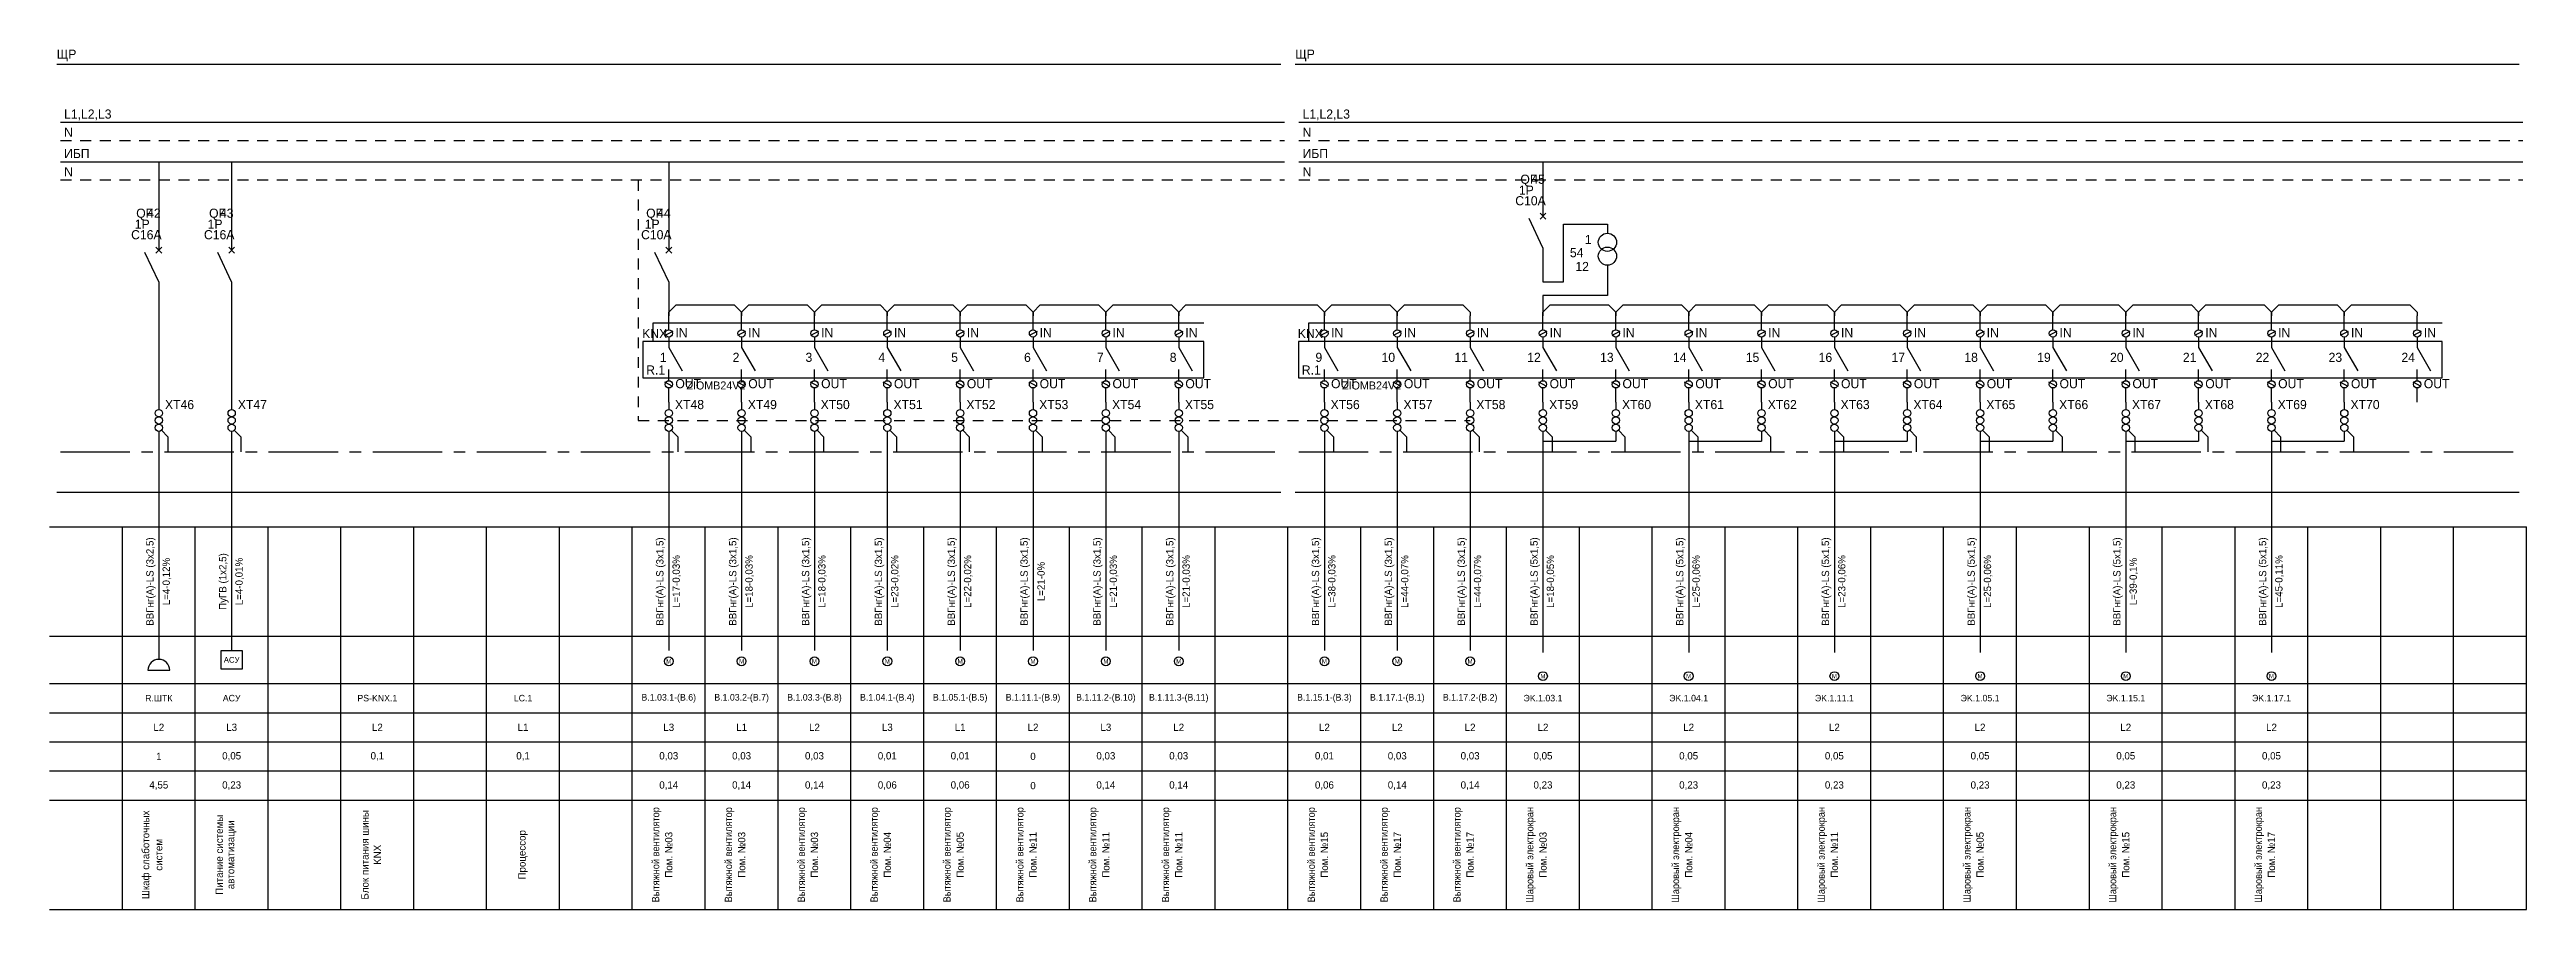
# Model space of a CAD drawing. Header units: millimetres. Extents: x 2497 to 11797, y 1522 to 1758.
# Drawn here: x 3857 to 4537, y 1522 to 1758 of the extents above; entities that cross this region are included whole.
import ezdxf
from ezdxf.enums import TextEntityAlignment as Align

# ---------------------------------------------------------------- set-up
doc = ezdxf.new("R2010")
doc.units = ezdxf.units.MM
doc.linetypes.add('CENTER2', pattern=[28.575, 19.05, -3.175, 3.175, -3.175])
doc.linetypes.add('JIS_02_0.7', pattern=[1.35, 0.75, -0.6])
for name, color, linetype in [('SX_BLOCKS', 7, 'Continuous'), ('SX_BOUND', 8, 'Continuous'), ('SX_KNX', 1, 'Continuous'), ('SX_LINES', 7, 'Continuous'), ('SX_N', 4, 'JIS_02_0.7'), ('SX_PE', 3, 'CENTER2'), ('SX_TABLE', 7, 'Continuous'), ('SX_TEXT', 7, 'Continuous')]:
    doc.layers.add(name, color=color, linetype=linetype)
doc.styles.add('UNC_GOST_Scheme', font='txt')

msp = doc.modelspace()

# ---------------------------------------------------------------- texts
at = {"layer": 'SX_KNX', "style": 'UNC_GOST_Scheme'}
for s, height, p in [('KNX', 2.5, (4019.88, 1679.27)), ('KNX', 2.5, (4199.88, 1679.27)), ('R.1', 2.5, (4020.98, 1669.27)), ('ZIOMB24V2', 2.2, (4032.03, 1665.17)), ('R.1', 2.5, (4200.98, 1669.27)), ('ZIOMB24V2', 2.2, (4212.03, 1665.17))]:
    msp.add_text(s, height=height, dxfattribs=at).set_placement(p)
at = {"layer": 'SX_TEXT', "style": 'UNC_GOST_Scheme'}
for s, p in [('ЩР', (3859.18, 1755.96)), ('ЩР', (4199.18, 1755.96)), ('L1,L2,L3', (3861.18, 1739.51)), ('L1,L2,L3', (4201.18, 1739.51)), ('N', (3861.18, 1734.51)), ('N', (4201.18, 1734.51)), ('ИБП', (3861.18, 1728.68)), ('ИБП', (4201.18, 1728.68)), ('N', (3861.18, 1723.68)), ('N', (4201.18, 1723.68))]:
    msp.add_text(s, height=2.5, dxfattribs=at).set_placement(p)

# ---------------------------------------------------------------- blocks, each defined once
blk = doc.blocks.new('SX_TCOL')
for p, q in [((-10, 105), (10, 105)), ((10, 0), (10, 105)), ((-10, 75), (10, 75)), ((-10, 62), (10, 62)), ((-10, 54), (10, 54)), ((-10, 46), (10, 46)), ((-10, 38), (10, 38)), ((-10, 30), (10, 30)), ((-10, 0), (10, 0))]:
    blk.add_line(p, q)
at = {"style": 'UNC_GOST_Scheme'}
for tag, p in [('CAB1', (-2.2, 90)), ('CAB2', (2.2, 90)), ('NAME1', (-3.4, 15)), ('NAME2', (0, 15)), ('NAME3', (3.4, 15))]:
    blk.add_attdef(tag, text='', height=2, rotation=90, dxfattribs=at).set_placement(p, align=Align.MIDDLE)
for tag, height, p in [('LINE', 1.8, (0, 58)), ('PH', 2, (0, 50)), ('POW', 2, (0, 42)), ('CUR', 2, (0, 34))]:
    blk.add_attdef(tag, text='', height=height, dxfattribs=at).set_placement(p, align=Align.MIDDLE)
blk = doc.blocks.new('SX_QF')
for p, q in [((0, -45), (-3.8, -36.9)), ((-0.8, -37.1), (0.8, -35.5)), ((-0.8, -35.5), (0.8, -37.1)), ((0, -45), (0, -54.3))]:
    blk.add_line(p, q)
at = {"style": 'UNC_GOST_Scheme'}
blk.add_text('QF', height=2.5, dxfattribs=at).set_placement((-6.2, -27.4))
for tag, p in [('N', (-3.2, -27.4)), ('MA', (-9.4, -36.1)), ('A', (-7.6, -33.3)), ('P', (-6.6, -30.4))]:
    blk.add_attdef(tag, p, '', height=2.5, dxfattribs=at)
blk = doc.blocks.new('SX_T')
for p, q in [((0, 0), (0, -2.5)), ((0, -11.3), (0, -13.8))]:
    blk.add_line(p, q)
for centre in [(0, -5), (0, -8.8)]:
    blk.add_circle(centre, 2.5)
at = {"style": 'UNC_GOST_Scheme'}
for tag, p in [('W', (-10.3, -9.1)), ('N', (-6.2, -5.5)), ('V', (-8.8, -12.9))]:
    blk.add_attdef(tag, p, '', height=2.5, dxfattribs=at)
blk = doc.blocks.new('SX_XT')
at = {"color": 30}
blk.add_circle((0, -1), 1, dxfattribs=at)
at = {"color": 5}
blk.add_circle((0, -3), 1, dxfattribs=at)
at = {"color": 3}
blk.add_circle((0, -5), 1, dxfattribs=at)
at = {"style": 'UNC_GOST_Scheme'}
blk.add_attdef('N', (1.7, 0.1), '', height=2.5, dxfattribs=at)
blk = doc.blocks.new('SX_U_SOCKET')
for p, q in [((0, 0), (0, -3.8)), ((-3, -6.77), (3, -6.77))]:
    blk.add_line(p, q)
blk.add_arc((0, -6.77), 3, 0, 180)
blk = doc.blocks.new('SX_U_BOX')
for p, q in [((3, 2.5), (-3, 2.5)), ((-3, 2.5), (-3, -2.5)), ((0, 6.5), (0, 2.5)), ((3, -2.5), (3, 2.5)), ((-3, -2.5), (3, -2.5))]:
    blk.add_line(p, q)
at = {"style": 'UNC_GOST_Scheme'}
blk.add_attdef('CODE', text='', height=1.6, dxfattribs=at).set_placement((0, 0), align=Align.MIDDLE)
blk = doc.blocks.new('SX_CH')
for p, q in [((0, 19.84), (0, 23.7)), ((1.1, 19.4), (-1.1, 18.28)), ((0, 17.84), (0, 14.96)), ((0, 14.96), (3.69, 8.57)), ((0, 5.86), (0, 8.96)), ((1.1, 4.3), (-1.1, 5.42)), ((0, 0), (0, 3.86))]:
    blk.add_line(p, q)
for centre in [(0, 18.84), (0, 4.86)]:
    blk.add_circle(centre, 1)
at = {"style": 'UNC_GOST_Scheme'}
for s, p in [('IN', (1.82, 17.78)), ('OUT', (1.82, 3.8))]:
    blk.add_text(s, height=2.5, dxfattribs=at).set_placement(p)
blk.add_attdef('CH', text='', height=2.5, dxfattribs=at).set_placement((-0.6, 11.02), align=Align.RIGHT)
blk = doc.blocks.new('SX_U_M')
blk.add_circle((0, 0), 1.2)
at = {"style": 'UNC_GOST_Scheme'}
blk.add_text('M', height=1.2, dxfattribs=at).set_placement((0, 0), align=Align.MIDDLE)

# ---------------------------------------------------------------- linework, layer by layer
at = {"layer": 'SX_BOUND'}
for p, q in [((3859.18, 1754.46), (4195.18, 1754.46)), ((4199.18, 1754.46), (4535.18, 1754.46)), ((3859.18, 1636.96), (4195.18, 1636.96)), ((4199.18, 1636.96), (4535.18, 1636.96))]:
    msp.add_line(p, q, dxfattribs=at)
at = {"layer": 'SX_KNX'}
for p, q in [((4022.88, 1678.37), (4022.88, 1683.46)), ((4022.88, 1683.46), (4174.08, 1683.46)), ((4202.88, 1678.37), (4202.88, 1683.46)), ((4202.88, 1683.46), (4514.08, 1683.46))]:
    msp.add_line(p, q, dxfattribs=at)
at = {"layer": 'SX_LINES'}
for p, q in [((3860.18, 1738.51), (4196.18, 1738.51)), ((4200.18, 1738.51), (4536.18, 1738.51)), ((3860.18, 1727.68), (4196.18, 1727.68)), ((3887.18, 1727.68), (3887.18, 1703.4)), ((3907.18, 1727.68), (3907.18, 1703.4)), ((4027.18, 1727.68), (4027.18, 1703.4)), ((4200.18, 1727.68), (4536.18, 1727.68)), ((4267.18, 1727.68), (4267.18, 1712.72)), ((4272.82, 1694.71), (4272.82, 1710.57)), ((4272.82, 1710.57), (4284.88, 1710.57)), ((4267.18, 1694.71), (4272.82, 1694.71)), ((4284.88, 1696.77), (4284.88, 1690.99)), ((4027.18, 1686.42), (4029.18, 1688.42)), ((4027.18, 1685.42), (4027.18, 1686.42)), ((4029.18, 1688.42), (4045.18, 1688.42)), ((4045.18, 1688.42), (4047.18, 1686.42)), ((4047.18, 1686.42), (4049.18, 1688.42)), ((4047.18, 1686.42), (4047.18, 1685.42)), ((4047.18, 1685.42), (4047.18, 1686.42)), ((4049.18, 1688.42), (4065.18, 1688.42)), ((4065.18, 1688.42), (4067.18, 1686.42)), ((4067.18, 1686.42), (4069.18, 1688.42)), ((4067.18, 1686.42), (4067.18, 1685.42)), ((4067.18, 1685.42), (4067.18, 1686.42)), ((4069.18, 1688.42), (4085.18, 1688.42)), ((4085.18, 1688.42), (4087.18, 1686.42)), ((4087.18, 1686.42), (4089.18, 1688.42)), ((4087.18, 1686.42), (4087.18, 1685.42)), ((4087.18, 1685.42), (4087.18, 1686.42)), ((4089.18, 1688.42), (4105.18, 1688.42)), ((4105.18, 1688.42), (4107.18, 1686.42)), ((4107.18, 1686.42), (4109.18, 1688.42)), ((4107.18, 1686.42), (4107.18, 1685.42)), ((4107.18, 1685.42), (4107.18, 1686.42)), ((4109.18, 1688.42), (4125.18, 1688.42)), ((4125.18, 1688.42), (4127.18, 1686.42)), ((4127.18, 1686.42), (4129.18, 1688.42)), ((4127.18, 1686.42), (4127.18, 1685.42)), ((4127.18, 1685.42), (4127.18, 1686.42)), ((4129.18, 1688.42), (4145.18, 1688.42)), ((4145.18, 1688.42), (4147.18, 1686.42)), ((4147.18, 1686.42), (4149.18, 1688.42)), ((4147.18, 1686.42), (4147.18, 1685.42)), ((4147.18, 1685.42), (4147.18, 1686.42)), ((4149.18, 1688.42), (4165.18, 1688.42)), ((4165.18, 1688.42), (4167.18, 1686.42)), ((4167.18, 1686.42), (4169.18, 1688.42)), ((4167.18, 1686.42), (4167.18, 1685.42)), ((4167.18, 1685.42), (4167.18, 1686.42)), ((4169.18, 1688.42), (4205.18, 1688.42)), ((4205.18, 1688.42), (4207.18, 1686.42)), ((4207.18, 1686.42), (4209.18, 1688.42)), ((4207.18, 1686.42), (4207.18, 1685.42)), ((4207.18, 1685.42), (4207.18, 1686.42)), ((4209.18, 1688.42), (4225.18, 1688.42)), ((4225.18, 1688.42), (4227.18, 1686.42)), ((4227.18, 1686.42), (4229.18, 1688.42)), ((4227.18, 1686.42), (4227.18, 1685.42)), ((4227.18, 1685.42), (4227.18, 1686.42)), ((4229.18, 1688.42), (4245.18, 1688.42)), ((4245.18, 1688.42), (4247.18, 1686.42)), ((4247.18, 1686.42), (4247.18, 1685.42)), ((4284.88, 1690.99), (4267.18, 1690.99)), ((4267.18, 1690.99), (4267.18, 1685.42)), ((4267.18, 1686.42), (4269.18, 1688.42)), ((4267.18, 1685.42), (4267.18, 1686.42)), ((4269.18, 1688.42), (4285.18, 1688.42)), ((4285.18, 1688.42), (4287.18, 1686.42)), ((4287.18, 1686.42), (4289.18, 1688.42)), ((4287.18, 1686.42), (4287.18, 1685.42)), ((4287.18, 1685.42), (4287.18, 1686.42)), ((4289.18, 1688.42), (4305.18, 1688.42)), ((4305.18, 1688.42), (4307.18, 1686.42)), ((4307.18, 1686.42), (4309.18, 1688.42)), ((4307.18, 1686.42), (4307.18, 1685.42)), ((4307.18, 1685.42), (4307.18, 1686.42)), ((4309.18, 1688.42), (4325.18, 1688.42)), ((4325.18, 1688.42), (4327.18, 1686.42)), ((4327.18, 1686.42), (4329.18, 1688.42)), ((4327.18, 1686.42), (4327.18, 1685.42)), ((4327.18, 1685.42), (4327.18, 1686.42)), ((4329.18, 1688.42), (4345.18, 1688.42)), ((4345.18, 1688.42), (4347.18, 1686.42)), ((4347.18, 1686.42), (4349.18, 1688.42)), ((4347.18, 1686.42), (4347.18, 1685.42)), ((4347.18, 1685.42), (4347.18, 1686.42)), ((4349.18, 1688.42), (4365.18, 1688.42)), ((4365.18, 1688.42), (4367.18, 1686.42)), ((4367.18, 1686.42), (4369.18, 1688.42)), ((4367.18, 1686.42), (4367.18, 1685.42)), ((4367.18, 1685.42), (4367.18, 1686.42)), ((4369.18, 1688.42), (4385.18, 1688.42)), ((4385.18, 1688.42), (4387.18, 1686.42)), ((4387.18, 1686.42), (4389.18, 1688.42)), ((4387.18, 1686.42), (4387.18, 1685.42)), ((4387.18, 1685.42), (4387.18, 1686.42)), ((4389.18, 1688.42), (4405.18, 1688.42)), ((4405.18, 1688.42), (4407.18, 1686.42)), ((4407.18, 1686.42), (4409.18, 1688.42)), ((4407.18, 1686.42), (4407.18, 1685.42)), ((4407.18, 1685.42), (4407.18, 1686.42)), ((4409.18, 1688.42), (4425.18, 1688.42)), ((4425.18, 1688.42), (4427.18, 1686.42)), ((4427.18, 1686.42), (4429.18, 1688.42)), ((4427.18, 1686.42), (4427.18, 1685.42)), ((4427.18, 1685.42), (4427.18, 1686.42)), ((4429.18, 1688.42), (4445.18, 1688.42)), ((4445.18, 1688.42), (4447.18, 1686.42)), ((4447.18, 1686.42), (4449.18, 1688.42)), ((4447.18, 1686.42), (4447.18, 1685.42)), ((4447.18, 1685.42), (4447.18, 1686.42)), ((4449.18, 1688.42), (4465.18, 1688.42)), ((4465.18, 1688.42), (4467.18, 1686.42)), ((4467.18, 1686.42), (4469.18, 1688.42)), ((4467.18, 1686.42), (4467.18, 1685.42)), ((4467.18, 1685.42), (4467.18, 1686.42)), ((4469.18, 1688.42), (4485.18, 1688.42)), ((4485.18, 1688.42), (4487.18, 1686.42)), ((4487.18, 1686.42), (4489.18, 1688.42)), ((4487.18, 1686.42), (4487.18, 1685.42)), ((4487.18, 1685.42), (4487.18, 1686.42)), ((4489.18, 1688.42), (4505.18, 1688.42)), ((4505.18, 1688.42), (4507.18, 1686.42)), ((4507.18, 1686.42), (4507.18, 1685.42)), ((3887.18, 1685.42), (3887.18, 1659.68)), ((3907.18, 1685.42), (3907.18, 1659.68)), ((4174.08, 1678.37), (4020.08, 1678.37)), ((4020.08, 1678.37), (4020.08, 1668.37)), ((4174.08, 1668.37), (4174.08, 1678.37)), ((4514.08, 1678.37), (4200.08, 1678.37)), ((4200.08, 1678.37), (4200.08, 1668.37)), ((4514.08, 1668.37), (4514.08, 1678.37)), ((4020.08, 1668.37), (4174.08, 1668.37)), ((4200.08, 1668.37), (4514.08, 1668.37)), ((4027.18, 1661.72), (4027.18, 1659.68)), ((4047.18, 1661.72), (4047.18, 1659.68)), ((4067.18, 1661.72), (4067.18, 1659.68)), ((4087.18, 1661.72), (4087.18, 1659.68)), ((4107.18, 1661.72), (4107.18, 1659.68)), ((4127.18, 1661.72), (4127.18, 1659.68)), ((4147.18, 1661.72), (4147.18, 1659.68)), ((4167.18, 1661.72), (4167.18, 1659.68)), ((4207.18, 1661.72), (4207.18, 1659.68)), ((4227.18, 1661.72), (4227.18, 1659.68)), ((4247.18, 1661.72), (4247.18, 1659.68)), ((4267.18, 1661.72), (4267.18, 1659.68)), ((4287.18, 1661.72), (4287.18, 1659.68)), ((4307.18, 1661.72), (4307.18, 1659.68)), ((4327.18, 1661.72), (4327.18, 1659.68)), ((4347.18, 1661.72), (4347.18, 1659.68)), ((4367.18, 1661.72), (4367.18, 1659.68)), ((4387.18, 1661.72), (4387.18, 1659.68)), ((4407.18, 1661.72), (4407.18, 1659.68)), ((4427.18, 1661.72), (4427.18, 1659.68)), ((4447.18, 1661.72), (4447.18, 1659.68)), ((4467.18, 1661.72), (4467.18, 1659.68)), ((4487.18, 1661.72), (4487.18, 1659.68)), ((3887.18, 1653.68), (3887.18, 1594.87)), ((3907.18, 1653.68), (3907.18, 1597.46)), ((4027.18, 1653.68), (4027.18, 1593.56)), ((4047.18, 1653.68), (4047.18, 1593.56)), ((4067.18, 1653.68), (4067.18, 1593.56)), ((4087.18, 1653.68), (4087.18, 1593.56)), ((4107.18, 1653.68), (4107.18, 1593.56)), ((4127.18, 1653.68), (4127.18, 1593.56)), ((4147.18, 1653.68), (4147.18, 1593.56)), ((4167.18, 1653.68), (4167.18, 1593.56)), ((4207.18, 1653.68), (4207.18, 1593.56)), ((4227.18, 1653.68), (4227.18, 1593.56)), ((4247.18, 1653.68), (4247.18, 1593.56)), ((4267.18, 1653.68), (4267.18, 1593.02)), ((4287.18, 1653.68), (4287.18, 1650.96)), ((4307.18, 1653.68), (4307.18, 1593.02)), ((4327.18, 1653.68), (4327.18, 1650.96)), ((4347.18, 1653.68), (4347.18, 1593.02)), ((4367.18, 1653.68), (4367.18, 1650.96)), ((4387.18, 1653.68), (4387.18, 1593.02)), ((4407.18, 1653.68), (4407.18, 1650.96)), ((4427.18, 1653.68), (4427.18, 1593.02)), ((4447.18, 1653.68), (4447.18, 1650.96)), ((4467.18, 1653.68), (4467.18, 1593.02)), ((4487.18, 1653.68), (4487.18, 1650.96)), ((4267.18, 1650.96), (4287.18, 1650.96)), ((4307.18, 1650.96), (4327.18, 1650.96)), ((4347.18, 1650.96), (4367.18, 1650.96)), ((4387.18, 1650.96), (4407.18, 1650.96)), ((4427.18, 1650.96), (4447.18, 1650.96)), ((4467.18, 1650.96), (4487.18, 1650.96))]:
    msp.add_line(p, q, dxfattribs=at)
at = {"layer": 'SX_N', "ltscale": 4}
for p, q in [((3860.18, 1733.51), (4196.18, 1733.51)), ((4200.18, 1733.51), (4536.18, 1733.51)), ((3860.18, 1722.68), (4196.18, 1722.68)), ((4018.82, 1722.68), (4018.82, 1656.68)), ((4200.18, 1722.68), (4536.18, 1722.68)), ((4018.82, 1656.68), (4247.18, 1656.68))]:
    msp.add_line(p, q, dxfattribs=at)
at = {"layer": 'SX_PE'}
for p, q in [((3887.88, 1653.98), (3889.68, 1652.18)), ((3907.88, 1653.98), (3909.68, 1652.18)), ((4027.88, 1653.98), (4029.68, 1652.18)), ((4047.88, 1653.98), (4049.68, 1652.18)), ((4067.88, 1653.98), (4069.68, 1652.18)), ((4087.88, 1653.98), (4089.68, 1652.18)), ((4107.88, 1653.98), (4109.68, 1652.18)), ((4127.88, 1653.98), (4129.68, 1652.18)), ((4147.88, 1653.98), (4149.68, 1652.18)), ((4167.88, 1653.98), (4169.68, 1652.18)), ((4207.88, 1653.98), (4209.68, 1652.18)), ((4227.88, 1653.98), (4229.68, 1652.18)), ((4247.88, 1653.98), (4249.68, 1652.18)), ((4267.88, 1653.98), (4269.68, 1652.18)), ((4287.88, 1653.98), (4289.68, 1652.18)), ((4307.88, 1653.98), (4309.68, 1652.18)), ((4327.88, 1653.98), (4329.68, 1652.18)), ((4347.88, 1653.98), (4349.68, 1652.18)), ((4367.88, 1653.98), (4369.68, 1652.18)), ((4387.88, 1653.98), (4389.68, 1652.18)), ((4407.88, 1653.98), (4409.68, 1652.18)), ((4427.88, 1653.98), (4429.68, 1652.18)), ((4447.88, 1653.98), (4449.68, 1652.18)), ((4467.88, 1653.98), (4469.68, 1652.18)), ((4487.88, 1653.98), (4489.68, 1652.18)), ((3860.18, 1648.06), (4196.18, 1648.06)), ((3889.68, 1652.18), (3889.68, 1648.06)), ((3909.68, 1652.18), (3909.68, 1648.06)), ((4029.68, 1652.18), (4029.68, 1648.06)), ((4049.68, 1652.18), (4049.68, 1648.06)), ((4069.68, 1652.18), (4069.68, 1648.06)), ((4089.68, 1652.18), (4089.68, 1648.06)), ((4109.68, 1652.18), (4109.68, 1648.06)), ((4129.68, 1652.18), (4129.68, 1648.06)), ((4149.68, 1652.18), (4149.68, 1648.06)), ((4169.68, 1652.18), (4169.68, 1648.06)), ((4200.18, 1648.06), (4536.18, 1648.06)), ((4209.68, 1652.18), (4209.68, 1648.06)), ((4229.68, 1652.18), (4229.68, 1648.06)), ((4249.68, 1652.18), (4249.68, 1648.06)), ((4269.68, 1652.18), (4269.68, 1648.06)), ((4289.68, 1652.18), (4289.68, 1648.06)), ((4309.68, 1652.18), (4309.68, 1648.06)), ((4329.68, 1652.18), (4329.68, 1648.06)), ((4349.68, 1652.18), (4349.68, 1648.06)), ((4369.68, 1652.18), (4369.68, 1648.06)), ((4389.68, 1652.18), (4389.68, 1648.06)), ((4409.68, 1652.18), (4409.68, 1648.06)), ((4429.68, 1652.18), (4429.68, 1648.06)), ((4449.68, 1652.18), (4449.68, 1648.06)), ((4469.68, 1652.18), (4469.68, 1648.06)), ((4489.68, 1652.18), (4489.68, 1648.06))]:
    msp.add_line(p, q, dxfattribs=at)

# ---------------------------------------------------------------- block references
at = {"layer": 'SX_BLOCKS'}
for name, p, values in [('SX_QF', (4267.18, 1749.02), {'N': '45', 'P': '1P', 'A': 'С10А'}), ('SX_QF', (3887.18, 1739.7), {'N': '42', 'P': '1P', 'A': 'С16А'}), ('SX_QF', (3907.18, 1739.7), {'N': '43', 'P': '1P', 'A': 'С16А'}), ('SX_QF', (4027.18, 1739.7), {'N': '44', 'P': '1P', 'A': 'С10А'}), ('SX_CH', (4027.18, 1661.72), {'CH': '1'}), ('SX_CH', (4047.18, 1661.72), {'CH': '2'}), ('SX_CH', (4067.18, 1661.72), {'CH': '3'}), ('SX_CH', (4087.18, 1661.72), {'CH': '4'}), ('SX_CH', (4107.18, 1661.72), {'CH': '5'}), ('SX_CH', (4127.18, 1661.72), {'CH': '6'}), ('SX_CH', (4147.18, 1661.72), {'CH': '7'}), ('SX_CH', (4167.18, 1661.72), {'CH': '8'}), ('SX_CH', (4207.18, 1661.72), {'CH': '9'}), ('SX_CH', (4227.18, 1661.72), {'CH': '10'}), ('SX_CH', (4247.18, 1661.72), {'CH': '11'}), ('SX_CH', (4267.18, 1661.72), {'CH': '12'}), ('SX_CH', (4287.18, 1661.72), {'CH': '13'}), ('SX_CH', (4307.18, 1661.72), {'CH': '14'}), ('SX_CH', (4327.18, 1661.72), {'CH': '15'}), ('SX_CH', (4347.18, 1661.72), {'CH': '16'}), ('SX_CH', (4367.18, 1661.72), {'CH': '17'}), ('SX_CH', (4387.18, 1661.72), {'CH': '18'}), ('SX_CH', (4407.18, 1661.72), {'CH': '19'}), ('SX_CH', (4427.18, 1661.72), {'CH': '20'}), ('SX_CH', (4447.18, 1661.72), {'CH': '21'}), ('SX_CH', (4467.18, 1661.72), {'CH': '22'}), ('SX_CH', (4487.18, 1661.72), {'CH': '23'}), ('SX_CH', (4507.18, 1661.72), {'CH': '24'}), ('SX_XT', (3887.18, 1659.68), {'N': 'XT46'}), ('SX_XT', (3907.18, 1659.68), {'N': 'XT47'}), ('SX_XT', (4027.18, 1659.68), {'N': 'XT48'}), ('SX_XT', (4047.18, 1659.68), {'N': 'XT49'}), ('SX_XT', (4067.18, 1659.68), {'N': 'XT50'}), ('SX_XT', (4087.18, 1659.68), {'N': 'XT51'}), ('SX_XT', (4107.18, 1659.68), {'N': 'XT52'}), ('SX_XT', (4127.18, 1659.68), {'N': 'XT53'}), ('SX_XT', (4147.18, 1659.68), {'N': 'XT54'}), ('SX_XT', (4167.18, 1659.68), {'N': 'XT55'}), ('SX_XT', (4207.18, 1659.68), {'N': 'XT56'}), ('SX_XT', (4227.18, 1659.68), {'N': 'XT57'}), ('SX_XT', (4247.18, 1659.68), {'N': 'XT58'}), ('SX_XT', (4267.18, 1659.68), {'N': 'XT59'}), ('SX_XT', (4287.18, 1659.68), {'N': 'XT60'}), ('SX_XT', (4307.18, 1659.68), {'N': 'XT61'}), ('SX_XT', (4327.18, 1659.68), {'N': 'XT62'}), ('SX_XT', (4347.18, 1659.68), {'N': 'XT63'}), ('SX_XT', (4367.18, 1659.68), {'N': 'XT64'}), ('SX_XT', (4387.18, 1659.68), {'N': 'XT65'}), ('SX_XT', (4407.18, 1659.68), {'N': 'XT66'}), ('SX_XT', (4427.18, 1659.68), {'N': 'XT67'}), ('SX_XT', (4447.18, 1659.68), {'N': 'XT68'}), ('SX_XT', (4467.18, 1659.68), {'N': 'XT69'}), ('SX_XT', (4487.18, 1659.68), {'N': 'XT70'})]:
    msp.add_blockref(name, p, dxfattribs=at).add_auto_attribs(values)
at = {"layer": 'SX_BLOCKS', "color": 244, "true_color": 0x991b1e}
for name, p, values in [('SX_T', (4284.88, 1710.57), {'N': '1', 'W': '54', 'V': '12'}), ('SX_U_BOX', (3907.18, 1590.96), {'CODE': 'АСУ'})]:
    msp.add_blockref(name, p, dxfattribs=at).add_auto_attribs(values)
at = {"layer": 'SX_BLOCKS'}
msp.add_blockref('SX_U_SOCKET', (3887.18, 1594.87), dxfattribs=at)
at = {"layer": 'SX_BLOCKS', "color": 244, "true_color": 0x991b1e}
for p in [(4027.18, 1590.56), (4047.18, 1590.56), (4067.18, 1590.56), (4087.18, 1590.56), (4107.18, 1590.56), (4127.18, 1590.56), (4147.18, 1590.56), (4167.18, 1590.56), (4207.18, 1590.56), (4227.18, 1590.56), (4247.18, 1590.56), (4267.18, 1586.52), (4307.18, 1586.52), (4347.18, 1586.52), (4387.18, 1586.52), (4427.18, 1586.52), (4467.18, 1586.52)]:
    msp.add_blockref('SX_U_M', p, dxfattribs=at)
at = {"layer": 'SX_TABLE'}
for p in [(3867.18, 1522.46), (3927.18, 1522.46), (3967.18, 1522.46), (4007.18, 1522.46), (4187.18, 1522.46), (4287.18, 1522.46), (4327.18, 1522.46), (4367.18, 1522.46), (4407.18, 1522.46), (4447.18, 1522.46), (4487.18, 1522.46), (4507.18, 1522.46), (4527.18, 1522.46)]:
    msp.add_blockref('SX_TCOL', p, dxfattribs=at)
for p, values in [((3887.18, 1522.46), {'NAME1': 'Шкаф слаботочных', 'NAME2': 'систем', 'CUR': '4,55', 'POW': '1', 'PH': 'L2', 'LINE': 'R.ШТК', 'CAB1': 'ВВГнг(А)-LS (3х2,5)', 'CAB2': 'L=4-0,12%'}), ((3907.18, 1522.46), {'NAME1': 'Питание системы', 'NAME2': 'автоматизации', 'CUR': '0,23', 'POW': '0,05', 'PH': 'L3', 'LINE': 'АСУ', 'CAB1': 'ПуГВ (1х2,5)', 'CAB2': 'L=4-0,01%'}), ((3947.18, 1522.46), {'NAME1': 'Блок питания шины', 'NAME2': 'KNX', 'POW': '0,1', 'PH': 'L2', 'LINE': 'PS-KNX.1'}), ((3987.18, 1522.46), {'NAME2': 'Процессор', 'POW': '0,1', 'PH': 'L1', 'LINE': 'LC.1'})]:
    msp.add_blockref('SX_TCOL', p, dxfattribs=at).add_auto_attribs(values)
ref = msp.add_blockref('SX_TCOL', (4027.18, 1522.46), dxfattribs=at)
ref.add_attrib('NAME1', 'Вытяжной вентилятор', dxfattribs={"layer": '0', "height": 2, "rotation": 90, "style": 'UNC_GOST_Scheme', "width": 0.943957}).set_placement((4023.78, 1537.46), align=Align.MIDDLE)
ref.add_attrib('NAME2', 'Пом. №03', dxfattribs={"layer": '0', "height": 2, "rotation": 90, "style": 'UNC_GOST_Scheme'}).set_placement((4027.18, 1537.46), align=Align.MIDDLE)
ref.add_attrib('CUR', '0,14', dxfattribs={"layer": '0', "height": 2, "style": 'UNC_GOST_Scheme'}).set_placement((4027.18, 1556.46), align=Align.MIDDLE)
ref.add_attrib('POW', '0,03', dxfattribs={"layer": '0', "height": 2, "style": 'UNC_GOST_Scheme'}).set_placement((4027.18, 1564.46), align=Align.MIDDLE)
ref.add_attrib('PH', 'L3', dxfattribs={"layer": '0', "height": 2, "style": 'UNC_GOST_Scheme'}).set_placement((4027.18, 1572.46), align=Align.MIDDLE)
ref.add_attrib('LINE', 'В.1.03.1-(В.6)', dxfattribs={"layer": '0', "height": 1.8, "style": 'UNC_GOST_Scheme'}).set_placement((4027.18, 1580.46), align=Align.MIDDLE)
ref.add_attrib('CAB1', 'ВВГнг(А)-LS (3х1,5)', dxfattribs={"layer": '0', "height": 2, "rotation": 90, "style": 'UNC_GOST_Scheme'}).set_placement((4024.98, 1612.46), align=Align.MIDDLE)
ref.add_attrib('CAB2', 'L=17-0,03%', dxfattribs={"layer": '0', "height": 2, "rotation": 90, "style": 'UNC_GOST_Scheme'}).set_placement((4029.38, 1612.46), align=Align.MIDDLE)
ref = msp.add_blockref('SX_TCOL', (4047.18, 1522.46), dxfattribs=at)
ref.add_attrib('NAME1', 'Вытяжной вентилятор', dxfattribs={"layer": '0', "height": 2, "rotation": 90, "style": 'UNC_GOST_Scheme', "width": 0.943957}).set_placement((4043.78, 1537.46), align=Align.MIDDLE)
ref.add_attrib('NAME2', 'Пом. №03', dxfattribs={"layer": '0', "height": 2, "rotation": 90, "style": 'UNC_GOST_Scheme'}).set_placement((4047.18, 1537.46), align=Align.MIDDLE)
ref.add_attrib('CUR', '0,14', dxfattribs={"layer": '0', "height": 2, "style": 'UNC_GOST_Scheme'}).set_placement((4047.18, 1556.46), align=Align.MIDDLE)
ref.add_attrib('POW', '0,03', dxfattribs={"layer": '0', "height": 2, "style": 'UNC_GOST_Scheme'}).set_placement((4047.18, 1564.46), align=Align.MIDDLE)
ref.add_attrib('PH', 'L1', dxfattribs={"layer": '0', "height": 2, "style": 'UNC_GOST_Scheme'}).set_placement((4047.18, 1572.46), align=Align.MIDDLE)
ref.add_attrib('LINE', 'В.1.03.2-(В.7)', dxfattribs={"layer": '0', "height": 1.8, "style": 'UNC_GOST_Scheme'}).set_placement((4047.18, 1580.46), align=Align.MIDDLE)
ref.add_attrib('CAB1', 'ВВГнг(А)-LS (3х1,5)', dxfattribs={"layer": '0', "height": 2, "rotation": 90, "style": 'UNC_GOST_Scheme'}).set_placement((4044.98, 1612.46), align=Align.MIDDLE)
ref.add_attrib('CAB2', 'L=18-0,03%', dxfattribs={"layer": '0', "height": 2, "rotation": 90, "style": 'UNC_GOST_Scheme'}).set_placement((4049.38, 1612.46), align=Align.MIDDLE)
ref = msp.add_blockref('SX_TCOL', (4067.18, 1522.46), dxfattribs=at)
ref.add_attrib('NAME1', 'Вытяжной вентилятор', dxfattribs={"layer": '0', "height": 2, "rotation": 90, "style": 'UNC_GOST_Scheme', "width": 0.943957}).set_placement((4063.78, 1537.46), align=Align.MIDDLE)
ref.add_attrib('NAME2', 'Пом. №03', dxfattribs={"layer": '0', "height": 2, "rotation": 90, "style": 'UNC_GOST_Scheme'}).set_placement((4067.18, 1537.46), align=Align.MIDDLE)
ref.add_attrib('CUR', '0,14', dxfattribs={"layer": '0', "height": 2, "style": 'UNC_GOST_Scheme'}).set_placement((4067.18, 1556.46), align=Align.MIDDLE)
ref.add_attrib('POW', '0,03', dxfattribs={"layer": '0', "height": 2, "style": 'UNC_GOST_Scheme'}).set_placement((4067.18, 1564.46), align=Align.MIDDLE)
ref.add_attrib('PH', 'L2', dxfattribs={"layer": '0', "height": 2, "style": 'UNC_GOST_Scheme'}).set_placement((4067.18, 1572.46), align=Align.MIDDLE)
ref.add_attrib('LINE', 'В.1.03.3-(В.8)', dxfattribs={"layer": '0', "height": 1.8, "style": 'UNC_GOST_Scheme'}).set_placement((4067.18, 1580.46), align=Align.MIDDLE)
ref.add_attrib('CAB1', 'ВВГнг(А)-LS (3х1,5)', dxfattribs={"layer": '0', "height": 2, "rotation": 90, "style": 'UNC_GOST_Scheme'}).set_placement((4064.98, 1612.46), align=Align.MIDDLE)
ref.add_attrib('CAB2', 'L=18-0,03%', dxfattribs={"layer": '0', "height": 2, "rotation": 90, "style": 'UNC_GOST_Scheme'}).set_placement((4069.38, 1612.46), align=Align.MIDDLE)
ref = msp.add_blockref('SX_TCOL', (4087.18, 1522.46), dxfattribs=at)
ref.add_attrib('NAME1', 'Вытяжной вентилятор', dxfattribs={"layer": '0', "height": 2, "rotation": 90, "style": 'UNC_GOST_Scheme', "width": 0.943957}).set_placement((4083.78, 1537.46), align=Align.MIDDLE)
ref.add_attrib('NAME2', 'Пом. №04', dxfattribs={"layer": '0', "height": 2, "rotation": 90, "style": 'UNC_GOST_Scheme'}).set_placement((4087.18, 1537.46), align=Align.MIDDLE)
ref.add_attrib('CUR', '0,06', dxfattribs={"layer": '0', "height": 2, "style": 'UNC_GOST_Scheme'}).set_placement((4087.18, 1556.46), align=Align.MIDDLE)
ref.add_attrib('POW', '0,01', dxfattribs={"layer": '0', "height": 2, "style": 'UNC_GOST_Scheme'}).set_placement((4087.18, 1564.46), align=Align.MIDDLE)
ref.add_attrib('PH', 'L3', dxfattribs={"layer": '0', "height": 2, "style": 'UNC_GOST_Scheme'}).set_placement((4087.18, 1572.46), align=Align.MIDDLE)
ref.add_attrib('LINE', 'В.1.04.1-(В.4)', dxfattribs={"layer": '0', "height": 1.8, "style": 'UNC_GOST_Scheme'}).set_placement((4087.18, 1580.46), align=Align.MIDDLE)
ref.add_attrib('CAB1', 'ВВГнг(А)-LS (3х1,5)', dxfattribs={"layer": '0', "height": 2, "rotation": 90, "style": 'UNC_GOST_Scheme'}).set_placement((4084.98, 1612.46), align=Align.MIDDLE)
ref.add_attrib('CAB2', 'L=23-0,02%', dxfattribs={"layer": '0', "height": 2, "rotation": 90, "style": 'UNC_GOST_Scheme'}).set_placement((4089.38, 1612.46), align=Align.MIDDLE)
ref = msp.add_blockref('SX_TCOL', (4107.18, 1522.46), dxfattribs=at)
ref.add_attrib('NAME1', 'Вытяжной вентилятор', dxfattribs={"layer": '0', "height": 2, "rotation": 90, "style": 'UNC_GOST_Scheme', "width": 0.943957}).set_placement((4103.78, 1537.46), align=Align.MIDDLE)
ref.add_attrib('NAME2', 'Пом. №05', dxfattribs={"layer": '0', "height": 2, "rotation": 90, "style": 'UNC_GOST_Scheme'}).set_placement((4107.18, 1537.46), align=Align.MIDDLE)
ref.add_attrib('CUR', '0,06', dxfattribs={"layer": '0', "height": 2, "style": 'UNC_GOST_Scheme'}).set_placement((4107.18, 1556.46), align=Align.MIDDLE)
ref.add_attrib('POW', '0,01', dxfattribs={"layer": '0', "height": 2, "style": 'UNC_GOST_Scheme'}).set_placement((4107.18, 1564.46), align=Align.MIDDLE)
ref.add_attrib('PH', 'L1', dxfattribs={"layer": '0', "height": 2, "style": 'UNC_GOST_Scheme'}).set_placement((4107.18, 1572.46), align=Align.MIDDLE)
ref.add_attrib('LINE', 'В.1.05.1-(В.5)', dxfattribs={"layer": '0', "height": 1.8, "style": 'UNC_GOST_Scheme'}).set_placement((4107.18, 1580.46), align=Align.MIDDLE)
ref.add_attrib('CAB1', 'ВВГнг(А)-LS (3х1,5)', dxfattribs={"layer": '0', "height": 2, "rotation": 90, "style": 'UNC_GOST_Scheme'}).set_placement((4104.98, 1612.46), align=Align.MIDDLE)
ref.add_attrib('CAB2', 'L=22-0,02%', dxfattribs={"layer": '0', "height": 2, "rotation": 90, "style": 'UNC_GOST_Scheme'}).set_placement((4109.38, 1612.46), align=Align.MIDDLE)
ref = msp.add_blockref('SX_TCOL', (4127.18, 1522.46), dxfattribs=at)
ref.add_attrib('NAME1', 'Вытяжной вентилятор', dxfattribs={"layer": '0', "height": 2, "rotation": 90, "style": 'UNC_GOST_Scheme', "width": 0.943957}).set_placement((4123.78, 1537.46), align=Align.MIDDLE)
ref.add_attrib('NAME2', 'Пом. №11', dxfattribs={"layer": '0', "height": 2, "rotation": 90, "style": 'UNC_GOST_Scheme'}).set_placement((4127.18, 1537.46), align=Align.MIDDLE)
ref.add_attrib('CUR', '0', dxfattribs={"layer": '0', "height": 2, "style": 'UNC_GOST_Scheme'}).set_placement((4127.18, 1556.46), align=Align.MIDDLE)
ref.add_attrib('POW', '0', dxfattribs={"layer": '0', "height": 2, "style": 'UNC_GOST_Scheme'}).set_placement((4127.18, 1564.46), align=Align.MIDDLE)
ref.add_attrib('PH', 'L2', dxfattribs={"layer": '0', "height": 2, "style": 'UNC_GOST_Scheme'}).set_placement((4127.18, 1572.46), align=Align.MIDDLE)
ref.add_attrib('LINE', 'В.1.11.1-(В.9)', dxfattribs={"layer": '0', "height": 1.8, "style": 'UNC_GOST_Scheme'}).set_placement((4127.18, 1580.46), align=Align.MIDDLE)
ref.add_attrib('CAB1', 'ВВГнг(А)-LS (3х1,5)', dxfattribs={"layer": '0', "height": 2, "rotation": 90, "style": 'UNC_GOST_Scheme'}).set_placement((4124.98, 1612.46), align=Align.MIDDLE)
ref.add_attrib('CAB2', 'L=21-0%', dxfattribs={"layer": '0', "height": 2, "rotation": 90, "style": 'UNC_GOST_Scheme'}).set_placement((4129.38, 1612.46), align=Align.MIDDLE)
ref = msp.add_blockref('SX_TCOL', (4147.18, 1522.46), dxfattribs=at)
ref.add_attrib('NAME1', 'Вытяжной вентилятор', dxfattribs={"layer": '0', "height": 2, "rotation": 90, "style": 'UNC_GOST_Scheme', "width": 0.943957}).set_placement((4143.78, 1537.46), align=Align.MIDDLE)
ref.add_attrib('NAME2', 'Пом. №11', dxfattribs={"layer": '0', "height": 2, "rotation": 90, "style": 'UNC_GOST_Scheme'}).set_placement((4147.18, 1537.46), align=Align.MIDDLE)
ref.add_attrib('CUR', '0,14', dxfattribs={"layer": '0', "height": 2, "style": 'UNC_GOST_Scheme'}).set_placement((4147.18, 1556.46), align=Align.MIDDLE)
ref.add_attrib('POW', '0,03', dxfattribs={"layer": '0', "height": 2, "style": 'UNC_GOST_Scheme'}).set_placement((4147.18, 1564.46), align=Align.MIDDLE)
ref.add_attrib('PH', 'L3', dxfattribs={"layer": '0', "height": 2, "style": 'UNC_GOST_Scheme'}).set_placement((4147.18, 1572.46), align=Align.MIDDLE)
ref.add_attrib('LINE', 'В.1.11.2-(В.10)', dxfattribs={"layer": '0', "height": 1.8, "style": 'UNC_GOST_Scheme'}).set_placement((4147.18, 1580.46), align=Align.MIDDLE)
ref.add_attrib('CAB1', 'ВВГнг(А)-LS (3х1,5)', dxfattribs={"layer": '0', "height": 2, "rotation": 90, "style": 'UNC_GOST_Scheme'}).set_placement((4144.98, 1612.46), align=Align.MIDDLE)
ref.add_attrib('CAB2', 'L=21-0,03%', dxfattribs={"layer": '0', "height": 2, "rotation": 90, "style": 'UNC_GOST_Scheme'}).set_placement((4149.38, 1612.46), align=Align.MIDDLE)
ref = msp.add_blockref('SX_TCOL', (4167.18, 1522.46), dxfattribs=at)
ref.add_attrib('NAME1', 'Вытяжной вентилятор', dxfattribs={"layer": '0', "height": 2, "rotation": 90, "style": 'UNC_GOST_Scheme', "width": 0.943957}).set_placement((4163.78, 1537.46), align=Align.MIDDLE)
ref.add_attrib('NAME2', 'Пом. №11', dxfattribs={"layer": '0', "height": 2, "rotation": 90, "style": 'UNC_GOST_Scheme'}).set_placement((4167.18, 1537.46), align=Align.MIDDLE)
ref.add_attrib('CUR', '0,14', dxfattribs={"layer": '0', "height": 2, "style": 'UNC_GOST_Scheme'}).set_placement((4167.18, 1556.46), align=Align.MIDDLE)
ref.add_attrib('POW', '0,03', dxfattribs={"layer": '0', "height": 2, "style": 'UNC_GOST_Scheme'}).set_placement((4167.18, 1564.46), align=Align.MIDDLE)
ref.add_attrib('PH', 'L2', dxfattribs={"layer": '0', "height": 2, "style": 'UNC_GOST_Scheme'}).set_placement((4167.18, 1572.46), align=Align.MIDDLE)
ref.add_attrib('LINE', 'В.1.11.3-(В.11)', dxfattribs={"layer": '0', "height": 1.8, "style": 'UNC_GOST_Scheme'}).set_placement((4167.18, 1580.46), align=Align.MIDDLE)
ref.add_attrib('CAB1', 'ВВГнг(А)-LS (3х1,5)', dxfattribs={"layer": '0', "height": 2, "rotation": 90, "style": 'UNC_GOST_Scheme'}).set_placement((4164.98, 1612.46), align=Align.MIDDLE)
ref.add_attrib('CAB2', 'L=21-0,03%', dxfattribs={"layer": '0', "height": 2, "rotation": 90, "style": 'UNC_GOST_Scheme'}).set_placement((4169.38, 1612.46), align=Align.MIDDLE)
ref = msp.add_blockref('SX_TCOL', (4207.18, 1522.46), dxfattribs=at)
ref.add_attrib('NAME1', 'Вытяжной вентилятор', dxfattribs={"layer": '0', "height": 2, "rotation": 90, "style": 'UNC_GOST_Scheme', "width": 0.943957}).set_placement((4203.78, 1537.46), align=Align.MIDDLE)
ref.add_attrib('NAME2', 'Пом. №15', dxfattribs={"layer": '0', "height": 2, "rotation": 90, "style": 'UNC_GOST_Scheme'}).set_placement((4207.18, 1537.46), align=Align.MIDDLE)
ref.add_attrib('CUR', '0,06', dxfattribs={"layer": '0', "height": 2, "style": 'UNC_GOST_Scheme'}).set_placement((4207.18, 1556.46), align=Align.MIDDLE)
ref.add_attrib('POW', '0,01', dxfattribs={"layer": '0', "height": 2, "style": 'UNC_GOST_Scheme'}).set_placement((4207.18, 1564.46), align=Align.MIDDLE)
ref.add_attrib('PH', 'L2', dxfattribs={"layer": '0', "height": 2, "style": 'UNC_GOST_Scheme'}).set_placement((4207.18, 1572.46), align=Align.MIDDLE)
ref.add_attrib('LINE', 'В.1.15.1-(В.3)', dxfattribs={"layer": '0', "height": 1.8, "style": 'UNC_GOST_Scheme'}).set_placement((4207.18, 1580.46), align=Align.MIDDLE)
ref.add_attrib('CAB1', 'ВВГнг(А)-LS (3х1,5)', dxfattribs={"layer": '0', "height": 2, "rotation": 90, "style": 'UNC_GOST_Scheme'}).set_placement((4204.98, 1612.46), align=Align.MIDDLE)
ref.add_attrib('CAB2', 'L=38-0,03%', dxfattribs={"layer": '0', "height": 2, "rotation": 90, "style": 'UNC_GOST_Scheme'}).set_placement((4209.38, 1612.46), align=Align.MIDDLE)
ref = msp.add_blockref('SX_TCOL', (4227.18, 1522.46), dxfattribs=at)
ref.add_attrib('NAME1', 'Вытяжной вентилятор', dxfattribs={"layer": '0', "height": 2, "rotation": 90, "style": 'UNC_GOST_Scheme', "width": 0.943957}).set_placement((4223.78, 1537.46), align=Align.MIDDLE)
ref.add_attrib('NAME2', 'Пом. №17', dxfattribs={"layer": '0', "height": 2, "rotation": 90, "style": 'UNC_GOST_Scheme'}).set_placement((4227.18, 1537.46), align=Align.MIDDLE)
ref.add_attrib('CUR', '0,14', dxfattribs={"layer": '0', "height": 2, "style": 'UNC_GOST_Scheme'}).set_placement((4227.18, 1556.46), align=Align.MIDDLE)
ref.add_attrib('POW', '0,03', dxfattribs={"layer": '0', "height": 2, "style": 'UNC_GOST_Scheme'}).set_placement((4227.18, 1564.46), align=Align.MIDDLE)
ref.add_attrib('PH', 'L2', dxfattribs={"layer": '0', "height": 2, "style": 'UNC_GOST_Scheme'}).set_placement((4227.18, 1572.46), align=Align.MIDDLE)
ref.add_attrib('LINE', 'В.1.17.1-(В.1)', dxfattribs={"layer": '0', "height": 1.8, "style": 'UNC_GOST_Scheme'}).set_placement((4227.18, 1580.46), align=Align.MIDDLE)
ref.add_attrib('CAB1', 'ВВГнг(А)-LS (3х1,5)', dxfattribs={"layer": '0', "height": 2, "rotation": 90, "style": 'UNC_GOST_Scheme'}).set_placement((4224.98, 1612.46), align=Align.MIDDLE)
ref.add_attrib('CAB2', 'L=44-0,07%', dxfattribs={"layer": '0', "height": 2, "rotation": 90, "style": 'UNC_GOST_Scheme'}).set_placement((4229.38, 1612.46), align=Align.MIDDLE)
ref = msp.add_blockref('SX_TCOL', (4247.18, 1522.46), dxfattribs=at)
ref.add_attrib('NAME1', 'Вытяжной вентилятор', dxfattribs={"layer": '0', "height": 2, "rotation": 90, "style": 'UNC_GOST_Scheme', "width": 0.943957}).set_placement((4243.78, 1537.46), align=Align.MIDDLE)
ref.add_attrib('NAME2', 'Пом. №17', dxfattribs={"layer": '0', "height": 2, "rotation": 90, "style": 'UNC_GOST_Scheme'}).set_placement((4247.18, 1537.46), align=Align.MIDDLE)
ref.add_attrib('CUR', '0,14', dxfattribs={"layer": '0', "height": 2, "style": 'UNC_GOST_Scheme'}).set_placement((4247.18, 1556.46), align=Align.MIDDLE)
ref.add_attrib('POW', '0,03', dxfattribs={"layer": '0', "height": 2, "style": 'UNC_GOST_Scheme'}).set_placement((4247.18, 1564.46), align=Align.MIDDLE)
ref.add_attrib('PH', 'L2', dxfattribs={"layer": '0', "height": 2, "style": 'UNC_GOST_Scheme'}).set_placement((4247.18, 1572.46), align=Align.MIDDLE)
ref.add_attrib('LINE', 'В.1.17.2-(В.2)', dxfattribs={"layer": '0', "height": 1.8, "style": 'UNC_GOST_Scheme'}).set_placement((4247.18, 1580.46), align=Align.MIDDLE)
ref.add_attrib('CAB1', 'ВВГнг(А)-LS (3х1,5)', dxfattribs={"layer": '0', "height": 2, "rotation": 90, "style": 'UNC_GOST_Scheme'}).set_placement((4244.98, 1612.46), align=Align.MIDDLE)
ref.add_attrib('CAB2', 'L=44-0,07%', dxfattribs={"layer": '0', "height": 2, "rotation": 90, "style": 'UNC_GOST_Scheme'}).set_placement((4249.38, 1612.46), align=Align.MIDDLE)
ref = msp.add_blockref('SX_TCOL', (4267.18, 1522.46), dxfattribs=at)
ref.add_attrib('NAME1', 'Шаровый электрокран', dxfattribs={"layer": '0', "height": 2, "rotation": 90, "style": 'UNC_GOST_Scheme', "width": 0.939476}).set_placement((4263.78, 1537.46), align=Align.MIDDLE)
ref.add_attrib('NAME2', 'Пом. №03', dxfattribs={"layer": '0', "height": 2, "rotation": 90, "style": 'UNC_GOST_Scheme'}).set_placement((4267.18, 1537.46), align=Align.MIDDLE)
ref.add_attrib('CUR', '0,23', dxfattribs={"layer": '0', "height": 2, "style": 'UNC_GOST_Scheme'}).set_placement((4267.18, 1556.46), align=Align.MIDDLE)
ref.add_attrib('POW', '0,05', dxfattribs={"layer": '0', "height": 2, "style": 'UNC_GOST_Scheme'}).set_placement((4267.18, 1564.46), align=Align.MIDDLE)
ref.add_attrib('PH', 'L2', dxfattribs={"layer": '0', "height": 2, "style": 'UNC_GOST_Scheme'}).set_placement((4267.18, 1572.46), align=Align.MIDDLE)
ref.add_attrib('LINE', 'ЭK.1.03.1', dxfattribs={"layer": '0', "height": 1.8, "style": 'UNC_GOST_Scheme'}).set_placement((4267.18, 1580.46), align=Align.MIDDLE)
ref.add_attrib('CAB1', 'ВВГнг(А)-LS (5х1,5)', dxfattribs={"layer": '0', "height": 2, "rotation": 90, "style": 'UNC_GOST_Scheme'}).set_placement((4264.98, 1612.46), align=Align.MIDDLE)
ref.add_attrib('CAB2', 'L=18-0,05%', dxfattribs={"layer": '0', "height": 2, "rotation": 90, "style": 'UNC_GOST_Scheme'}).set_placement((4269.38, 1612.46), align=Align.MIDDLE)
ref = msp.add_blockref('SX_TCOL', (4307.18, 1522.46), dxfattribs=at)
ref.add_attrib('NAME1', 'Шаровый электрокран', dxfattribs={"layer": '0', "height": 2, "rotation": 90, "style": 'UNC_GOST_Scheme', "width": 0.939476}).set_placement((4303.78, 1537.46), align=Align.MIDDLE)
ref.add_attrib('NAME2', 'Пом. №04', dxfattribs={"layer": '0', "height": 2, "rotation": 90, "style": 'UNC_GOST_Scheme'}).set_placement((4307.18, 1537.46), align=Align.MIDDLE)
ref.add_attrib('CUR', '0,23', dxfattribs={"layer": '0', "height": 2, "style": 'UNC_GOST_Scheme'}).set_placement((4307.18, 1556.46), align=Align.MIDDLE)
ref.add_attrib('POW', '0,05', dxfattribs={"layer": '0', "height": 2, "style": 'UNC_GOST_Scheme'}).set_placement((4307.18, 1564.46), align=Align.MIDDLE)
ref.add_attrib('PH', 'L2', dxfattribs={"layer": '0', "height": 2, "style": 'UNC_GOST_Scheme'}).set_placement((4307.18, 1572.46), align=Align.MIDDLE)
ref.add_attrib('LINE', 'ЭK.1.04.1', dxfattribs={"layer": '0', "height": 1.8, "style": 'UNC_GOST_Scheme'}).set_placement((4307.18, 1580.46), align=Align.MIDDLE)
ref.add_attrib('CAB1', 'ВВГнг(А)-LS (5х1,5)', dxfattribs={"layer": '0', "height": 2, "rotation": 90, "style": 'UNC_GOST_Scheme'}).set_placement((4304.98, 1612.46), align=Align.MIDDLE)
ref.add_attrib('CAB2', 'L=25-0,06%', dxfattribs={"layer": '0', "height": 2, "rotation": 90, "style": 'UNC_GOST_Scheme'}).set_placement((4309.38, 1612.46), align=Align.MIDDLE)
ref = msp.add_blockref('SX_TCOL', (4347.18, 1522.46), dxfattribs=at)
ref.add_attrib('NAME1', 'Шаровый электрокран', dxfattribs={"layer": '0', "height": 2, "rotation": 90, "style": 'UNC_GOST_Scheme', "width": 0.939476}).set_placement((4343.78, 1537.46), align=Align.MIDDLE)
ref.add_attrib('NAME2', 'Пом. №11', dxfattribs={"layer": '0', "height": 2, "rotation": 90, "style": 'UNC_GOST_Scheme'}).set_placement((4347.18, 1537.46), align=Align.MIDDLE)
ref.add_attrib('CUR', '0,23', dxfattribs={"layer": '0', "height": 2, "style": 'UNC_GOST_Scheme'}).set_placement((4347.18, 1556.46), align=Align.MIDDLE)
ref.add_attrib('POW', '0,05', dxfattribs={"layer": '0', "height": 2, "style": 'UNC_GOST_Scheme'}).set_placement((4347.18, 1564.46), align=Align.MIDDLE)
ref.add_attrib('PH', 'L2', dxfattribs={"layer": '0', "height": 2, "style": 'UNC_GOST_Scheme'}).set_placement((4347.18, 1572.46), align=Align.MIDDLE)
ref.add_attrib('LINE', 'ЭK.1.11.1', dxfattribs={"layer": '0', "height": 1.8, "style": 'UNC_GOST_Scheme'}).set_placement((4347.18, 1580.46), align=Align.MIDDLE)
ref.add_attrib('CAB1', 'ВВГнг(А)-LS (5х1,5)', dxfattribs={"layer": '0', "height": 2, "rotation": 90, "style": 'UNC_GOST_Scheme'}).set_placement((4344.98, 1612.46), align=Align.MIDDLE)
ref.add_attrib('CAB2', 'L=23-0,06%', dxfattribs={"layer": '0', "height": 2, "rotation": 90, "style": 'UNC_GOST_Scheme'}).set_placement((4349.38, 1612.46), align=Align.MIDDLE)
ref = msp.add_blockref('SX_TCOL', (4387.18, 1522.46), dxfattribs=at)
ref.add_attrib('NAME1', 'Шаровый электрокран', dxfattribs={"layer": '0', "height": 2, "rotation": 90, "style": 'UNC_GOST_Scheme', "width": 0.939476}).set_placement((4383.78, 1537.46), align=Align.MIDDLE)
ref.add_attrib('NAME2', 'Пом. №05', dxfattribs={"layer": '0', "height": 2, "rotation": 90, "style": 'UNC_GOST_Scheme'}).set_placement((4387.18, 1537.46), align=Align.MIDDLE)
ref.add_attrib('CUR', '0,23', dxfattribs={"layer": '0', "height": 2, "style": 'UNC_GOST_Scheme'}).set_placement((4387.18, 1556.46), align=Align.MIDDLE)
ref.add_attrib('POW', '0,05', dxfattribs={"layer": '0', "height": 2, "style": 'UNC_GOST_Scheme'}).set_placement((4387.18, 1564.46), align=Align.MIDDLE)
ref.add_attrib('PH', 'L2', dxfattribs={"layer": '0', "height": 2, "style": 'UNC_GOST_Scheme'}).set_placement((4387.18, 1572.46), align=Align.MIDDLE)
ref.add_attrib('LINE', 'ЭK.1.05.1', dxfattribs={"layer": '0', "height": 1.8, "style": 'UNC_GOST_Scheme'}).set_placement((4387.18, 1580.46), align=Align.MIDDLE)
ref.add_attrib('CAB1', 'ВВГнг(А)-LS (5х1,5)', dxfattribs={"layer": '0', "height": 2, "rotation": 90, "style": 'UNC_GOST_Scheme'}).set_placement((4384.98, 1612.46), align=Align.MIDDLE)
ref.add_attrib('CAB2', 'L=25-0,06%', dxfattribs={"layer": '0', "height": 2, "rotation": 90, "style": 'UNC_GOST_Scheme'}).set_placement((4389.38, 1612.46), align=Align.MIDDLE)
ref = msp.add_blockref('SX_TCOL', (4427.18, 1522.46), dxfattribs=at)
ref.add_attrib('NAME1', 'Шаровый электрокран', dxfattribs={"layer": '0', "height": 2, "rotation": 90, "style": 'UNC_GOST_Scheme', "width": 0.939476}).set_placement((4423.78, 1537.46), align=Align.MIDDLE)
ref.add_attrib('NAME2', 'Пом. №15', dxfattribs={"layer": '0', "height": 2, "rotation": 90, "style": 'UNC_GOST_Scheme'}).set_placement((4427.18, 1537.46), align=Align.MIDDLE)
ref.add_attrib('CUR', '0,23', dxfattribs={"layer": '0', "height": 2, "style": 'UNC_GOST_Scheme'}).set_placement((4427.18, 1556.46), align=Align.MIDDLE)
ref.add_attrib('POW', '0,05', dxfattribs={"layer": '0', "height": 2, "style": 'UNC_GOST_Scheme'}).set_placement((4427.18, 1564.46), align=Align.MIDDLE)
ref.add_attrib('PH', 'L2', dxfattribs={"layer": '0', "height": 2, "style": 'UNC_GOST_Scheme'}).set_placement((4427.18, 1572.46), align=Align.MIDDLE)
ref.add_attrib('LINE', 'ЭK.1.15.1', dxfattribs={"layer": '0', "height": 1.8, "style": 'UNC_GOST_Scheme'}).set_placement((4427.18, 1580.46), align=Align.MIDDLE)
ref.add_attrib('CAB1', 'ВВГнг(А)-LS (5х1,5)', dxfattribs={"layer": '0', "height": 2, "rotation": 90, "style": 'UNC_GOST_Scheme'}).set_placement((4424.98, 1612.46), align=Align.MIDDLE)
ref.add_attrib('CAB2', 'L=39-0,1%', dxfattribs={"layer": '0', "height": 2, "rotation": 90, "style": 'UNC_GOST_Scheme'}).set_placement((4429.38, 1612.46), align=Align.MIDDLE)
ref = msp.add_blockref('SX_TCOL', (4467.18, 1522.46), dxfattribs=at)
ref.add_attrib('NAME1', 'Шаровый электрокран', dxfattribs={"layer": '0', "height": 2, "rotation": 90, "style": 'UNC_GOST_Scheme', "width": 0.939476}).set_placement((4463.78, 1537.46), align=Align.MIDDLE)
ref.add_attrib('NAME2', 'Пом. №17', dxfattribs={"layer": '0', "height": 2, "rotation": 90, "style": 'UNC_GOST_Scheme'}).set_placement((4467.18, 1537.46), align=Align.MIDDLE)
ref.add_attrib('CUR', '0,23', dxfattribs={"layer": '0', "height": 2, "style": 'UNC_GOST_Scheme'}).set_placement((4467.18, 1556.46), align=Align.MIDDLE)
ref.add_attrib('POW', '0,05', dxfattribs={"layer": '0', "height": 2, "style": 'UNC_GOST_Scheme'}).set_placement((4467.18, 1564.46), align=Align.MIDDLE)
ref.add_attrib('PH', 'L2', dxfattribs={"layer": '0', "height": 2, "style": 'UNC_GOST_Scheme'}).set_placement((4467.18, 1572.46), align=Align.MIDDLE)
ref.add_attrib('LINE', 'ЭK.1.17.1', dxfattribs={"layer": '0', "height": 1.8, "style": 'UNC_GOST_Scheme'}).set_placement((4467.18, 1580.46), align=Align.MIDDLE)
ref.add_attrib('CAB1', 'ВВГнг(А)-LS (5х1,5)', dxfattribs={"layer": '0', "height": 2, "rotation": 90, "style": 'UNC_GOST_Scheme'}).set_placement((4464.98, 1612.46), align=Align.MIDDLE)
ref.add_attrib('CAB2', 'L=45-0,11%', dxfattribs={"layer": '0', "height": 2, "rotation": 90, "style": 'UNC_GOST_Scheme'}).set_placement((4469.38, 1612.46), align=Align.MIDDLE)

msp.set_redraw_order([(e.dxf.handle, doc.entitydb.next_handle()) for e in msp.query("TEXT MTEXT ATTDEF DIMENSION ARC_DIMENSION")])  # texts and dimensions are drawn at this point

doc.saveas('drawing.dxf')
